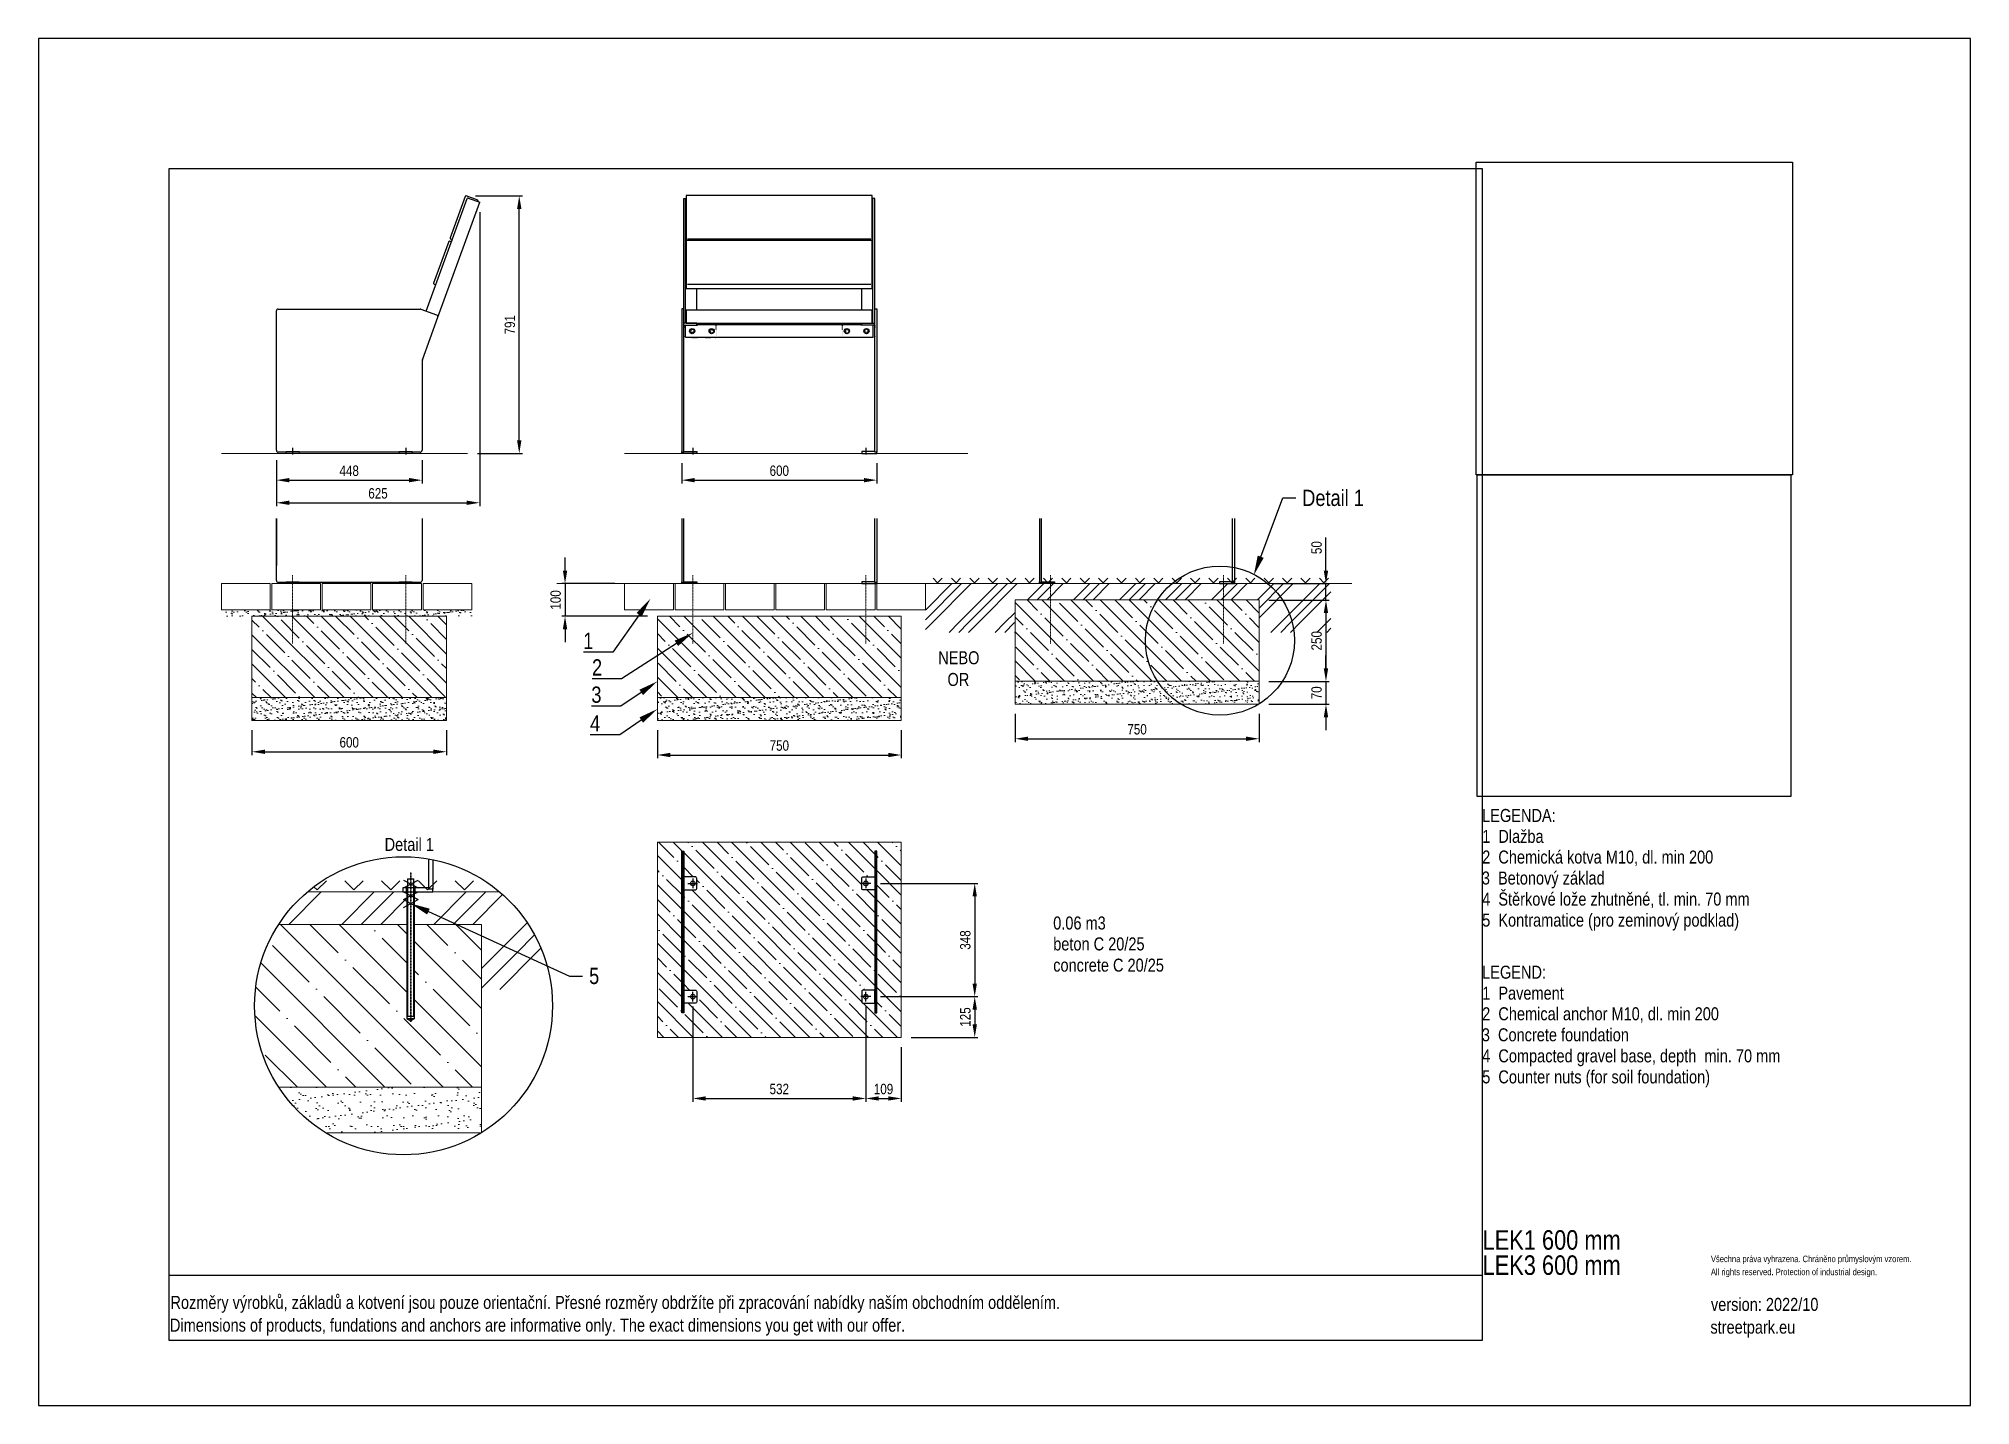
# Model space of a CAD drawing. Header units: millimetres. Extents: x 5064 to 11004, y 3085 to 7285.
import ezdxf
from ezdxf import colors
from ezdxf.entities.mleader import LeaderData, LeaderLine
from ezdxf.lldxf.tags import DXFTag
from ezdxf.math import Vec2, Vec3

# ---------------------------------------------------------------- set-up
doc = ezdxf.new("R2010")
doc.units = ezdxf.units.MM
doc.header["$LTSCALE"] = 0.3
doc.header["$XCLIPFRAME"] = 2
doc.linetypes.add('ACAD_ISO07W100', pattern=[3.5, 0.5, -3])
doc.linetypes.add('DashDot', pattern=[15, 9, -3, 0, -3])
doc.layers.add('Nekreslit', color=6, linetype='Continuous', plot=False)
doc.layers.add('POSTAVY ATD', color=8, linetype='Continuous')
doc.layers.add('SRAFY', color=251, linetype='Continuous', lineweight=13)
doc.styles.add('SEACAD_Arial', font='arial.ttf', dxfattribs={"width": 0.8})
tags = doc.linetypes.add('CENTER2', pattern=[28.575, 19.05, -3.175, 3.175, -3.175]).pattern_tags.tags
tags[10:11] = [DXFTag(74, 4), DXFTag(75, 0), DXFTag(340, '0'), DXFTag(46, 0.0), DXFTag(50, 0.0), DXFTag(44, 0.0), DXFTag(45, 0.0)]
tags[8:9] = [DXFTag(74, 4), DXFTag(75, 0), DXFTag(340, '0'), DXFTag(46, 0.0), DXFTag(50, 0.0), DXFTag(44, 0.0), DXFTag(45, 0.0)]
tags[6:7] = [DXFTag(74, 4), DXFTag(75, 0), DXFTag(340, '0'), DXFTag(46, 0.0), DXFTag(50, 0.0), DXFTag(44, 0.0), DXFTag(45, 0.0)]
tags[4:5] = [DXFTag(74, 4), DXFTag(75, 0), DXFTag(340, '0'), DXFTag(46, 0.0), DXFTag(50, 0.0), DXFTag(44, 0.0), DXFTag(45, 0.0)]
tags = doc.linetypes.add('HIDDEN2', pattern=[4.7625, 3.175, -1.5875]).pattern_tags.tags
tags[6:7] = [DXFTag(74, 4), DXFTag(75, 0), DXFTag(340, '0'), DXFTag(46, 0.0), DXFTag(50, 0.0), DXFTag(44, 0.0), DXFTag(45, 0.0)]
tags[4:5] = [DXFTag(74, 4), DXFTag(75, 0), DXFTag(340, '0'), DXFTag(46, 0.0), DXFTag(50, 0.0), DXFTag(44, 0.0), DXFTag(45, 0.0)]
doc.dimstyles.new('ISO-25', dxfattribs={"dimtxt": 1.6, "dimasz": 2, "dimexe": 0.5, "dimexo": 1.5, "dimtad": 1, "dimdec": 0, "dimtxsty": 'SEACAD_Arial', "dimcen": 2, "dimadec": 0, "dimazin": 0, "dimtfac": 1, "dimtdec": 0, "dimtmove": 0, "dimatfit": 3, "dimfxl": 1, "dimarcsym": 0})
picture_1 = doc.add_image_def('image1.jpg', size_in_pixel=(1600, 1200))
picture_2 = doc.add_image_def('image2.jpg', size_in_pixel=(1600, 1200))

msp = doc.modelspace()

# ---------------------------------------------------------------- texts
at = {"style": 'SEACAD_Arial', "width": 0.8}
for s, height, p in [('LEGENDA:', 40, (9503.3, 4878.1)), ('1  Dlažba', 40, (9503.3, 4813.8)), ('2  Chemická kotva M10, dl. min 200', 40, (9503.3, 4750.3)), ('3  Betonový základ', 40, (9502.2, 4685.8)), ('4  Štěrkové lože zhutněné, tl. min. 70 mm', 40, (9503.3, 4621.1)), ('0.06 m3', 40, (8184.2, 4547.6)), ('5  Kontramatice (pro zeminový podklad)', 40, (9503.3, 4556.5)), ('beton C 20/25', 40, (8184.2, 4483.3)), ('concrete C 20/25', 40, (8184.2, 4418.1)), ('LEGEND:', 40, (9503.3, 4396.4)), ('1  Pavement', 40, (9503.3, 4332.1)), ('2  Chemical anchor M10, dl. min 200', 40, (9503.3, 4268.6)), ('3  Concrete foundation', 40, (9502.2, 4204)), ('4  Compacted gravel base, depth  min. 70 mm', 40, (9503.3, 4139.3)), ('5  Counter nuts (for soil foundation)', 40, (9503.3, 4074.7)), ('LEK1 600 mm ', 60, (9504.4, 3563.6)), ('LEK3 600 mm ', 60, (9504.4, 3486.2)), ('Všechna práva vyhrazena. Chráněno průmyslovým vzorem.', 20, (10206.7, 3525.3)), ('All rights reserved. Protection of industrial design.', 20, (10206.7, 3485.3)), ('Rozměry výrobků, základů a kotvení jsou pouze orientační. Přesné rozměry obdržíte při zpracování nabídky naším obchodním oddělením.', 39.9982, (5469.8, 3381.6)), ('version: 2022/10', 40, (10206.7, 3375.5)), ('Dimensions of products, fundations and anchors are informative only. The exact dimensions you get with our offer.', 39.9982, (5468.2, 3311.7)), ('streetpark.eu', 40, (10205.1, 3305.6))]:
    msp.add_text(s, height=height, dxfattribs=at).set_placement(p)
at = {"char_height": 40, "attachment_point": 1, "style": 'SEACAD_Arial'}
for s, width, insert in [('\\pi10.15757;NEBO\\P\\pi38.63233;OR', 141.592, (7820.5, 5402.7)), ('Detail 1', 226.121, (6128.3, 4829.1))]:
    msp.add_mtext_dynamic_manual_height_columns(s, width=width, gutter_width=200, heights=[0], dxfattribs=dict(at, insert=insert))

# ---------------------------------------------------------------- blocks, each defined once
blk = doc.blocks.new('*D134')
at = {"color": 0, "lineweight": -2, "transparency": 16777216}
for p, q in [((5720.4, 5160.1), (5720.4, 5083.8)), ((6318.5, 5160.1), (6318.5, 5083.8)), ((5760.4, 5093.8), (6278.5, 5093.8))]:
    blk.add_line(p, q, dxfattribs=at)
at = {"color": 0, "transparency": 16777216}
for points in [[(5760.4, 5100.5), (5760.4, 5087.1), (5720.4, 5093.8)], [(6278.5, 5100.5), (6278.5, 5087.1), (6318.5, 5093.8)]]:
    blk.add_solid(points, dxfattribs=at)
at = {"layer": 'Defpoints', "color": 0, "transparency": 16777216}
for p in [(5720.4, 5190.1), (6318.5, 5190.1), (6318.5, 5093.8)]:
    blk.add_point(p, dxfattribs=at)
at = {"color": 0, "transparency": 16777216, "insert": (6019.5, 5122.6), "char_height": 32, "attachment_point": 5, "style": 'SEACAD_Arial'}
blk.add_mtext('600', dxfattribs=at)
blk = doc.blocks.new('*D135')
at = {"color": 0, "lineweight": -2, "transparency": 16777216}
for p, q in [((5795.4, 5990.4), (5795.4, 5918.5)), ((6243.4, 5990.4), (6243.4, 5918.5)), ((5835.4, 5928.5), (6203.4, 5928.5))]:
    blk.add_line(p, q, dxfattribs=at)
at = {"color": 0, "transparency": 16777216}
for points in [[(5835.4, 5935.2), (5835.4, 5921.8), (5795.4, 5928.5)], [(6203.4, 5935.2), (6203.4, 5921.8), (6243.4, 5928.5)]]:
    blk.add_solid(points, dxfattribs=at)
at = {"layer": 'Defpoints', "color": 0, "transparency": 16777216}
for p in [(5795.4, 6020.4), (6243.4, 6020.4), (6243.4, 5928.5)]:
    blk.add_point(p, dxfattribs=at)
at = {"color": 0, "transparency": 16777216, "insert": (6019.4, 5957.3), "char_height": 32, "attachment_point": 5, "style": 'SEACAD_Arial'}
blk.add_mtext('448', dxfattribs=at)
blk = doc.blocks.new('*D136')
at = {"color": 0, "lineweight": -2, "transparency": 16777216}
for p, q in [((6420.6, 6752.3), (6420.6, 5849)), ((5795.4, 5990.4), (5795.4, 5849)), ((5835.4, 5859), (6380.6, 5859))]:
    blk.add_line(p, q, dxfattribs=at)
at = {"color": 0, "transparency": 16777216}
for points in [[(5835.4, 5865.6), (5835.4, 5852.3), (5795.4, 5859)], [(6380.6, 5865.6), (6380.6, 5852.3), (6420.6, 5859)]]:
    blk.add_solid(points, dxfattribs=at)
at = {"layer": 'Defpoints', "color": 0, "transparency": 16777216}
for p in [(6420.6, 6782.3), (5795.4, 6020.4), (6420.6, 5859)]:
    blk.add_point(p, dxfattribs=at)
at = {"color": 0, "transparency": 16777216, "insert": (6108, 5887.8), "char_height": 32, "attachment_point": 5, "style": 'SEACAD_Arial'}
blk.add_mtext('625', dxfattribs=at)
blk = doc.blocks.new('*D137')
at = {"color": 0, "lineweight": -2, "transparency": 16777216}
for p, q in [((6408.1, 6801.9), (6552.3, 6801.9)), ((6542.3, 6050.4), (6542.3, 6761.9)), ((6413.5, 6010.4), (6552.3, 6010.4))]:
    blk.add_line(p, q, dxfattribs=at)
at = {"color": 0, "transparency": 16777216}
for points in [[(6535.6, 6761.9), (6549, 6761.9), (6542.3, 6801.9)], [(6535.6, 6050.4), (6549, 6050.4), (6542.3, 6010.4)]]:
    blk.add_solid(points, dxfattribs=at)
at = {"layer": 'Defpoints', "color": 0, "transparency": 16777216}
for p in [(6378.1, 6801.9), (6542.3, 6801.9), (6383.5, 6010.4)]:
    blk.add_point(p, dxfattribs=at)
at = {"color": 0, "transparency": 16777216, "insert": (6513.5, 6406.2), "char_height": 32, "attachment_point": 5, "rotation": 90, "style": 'SEACAD_Arial'}
blk.add_mtext('791', dxfattribs=at)
blk = doc.blocks.new('*D138')
at = {"color": 0, "lineweight": -2, "transparency": 16777216}
for p, q in [((8847, 5560), (9032.9, 5560)), ((9022.9, 5520), (9022.9, 5350.1)), ((8846.9, 5310.1), (9032.9, 5310.1))]:
    blk.add_line(p, q, dxfattribs=at)
at = {"color": 0, "transparency": 16777216}
for points in [[(9016.2, 5520), (9029.6, 5520), (9022.9, 5560)], [(9016.2, 5350.1), (9029.6, 5350.1), (9022.9, 5310.1)]]:
    blk.add_solid(points, dxfattribs=at)
at = {"layer": 'Defpoints', "color": 0, "transparency": 16777216}
for p in [(8817, 5560), (8816.9, 5310.1), (9022.9, 5310.1)]:
    blk.add_point(p, dxfattribs=at)
at = {"color": 0, "transparency": 16777216, "insert": (8994.1, 5435), "char_height": 32, "attachment_point": 5, "rotation": 90, "style": 'SEACAD_Arial'}
blk.add_mtext('250', dxfattribs=at)
blk = doc.blocks.new('*D139')
at = {"color": 0, "lineweight": -2, "transparency": 16777216}
for p, q in [((9022.9, 5350.1), (9022.9, 5390.1)), ((8846.9, 5310.1), (9032.9, 5310.1)), ((9022.9, 5310.1), (9022.9, 5240)), ((8846.9, 5240), (9032.9, 5240)), ((9022.9, 5200), (9022.9, 5160))]:
    blk.add_line(p, q, dxfattribs=at)
at = {"color": 0, "transparency": 16777216}
for points in [[(9016.2, 5350.1), (9029.6, 5350.1), (9022.9, 5310.1)], [(9016.2, 5200), (9029.6, 5200), (9022.9, 5240)]]:
    blk.add_solid(points, dxfattribs=at)
at = {"layer": 'Defpoints', "color": 0, "transparency": 16777216}
for p in [(8816.9, 5310.1), (8816.9, 5240), (9022.9, 5240)]:
    blk.add_point(p, dxfattribs=at)
at = {"color": 0, "transparency": 16777216, "insert": (8994.1, 5275), "char_height": 32, "attachment_point": 5, "rotation": 90, "style": 'SEACAD_Arial'}
blk.add_mtext('70', dxfattribs=at)
blk = doc.blocks.new('*D140')
at = {"color": 0, "lineweight": -2, "transparency": 16777216}
for p, q in [((6967, 5160.1), (6967, 5073.8)), ((7717, 5160.1), (7717, 5073.8)), ((7007, 5083.8), (7677, 5083.8))]:
    blk.add_line(p, q, dxfattribs=at)
at = {"color": 0, "transparency": 16777216}
for points in [[(7007, 5090.5), (7007, 5077.1), (6967, 5083.8)], [(7677, 5090.5), (7677, 5077.1), (7717, 5083.8)]]:
    blk.add_solid(points, dxfattribs=at)
at = {"layer": 'Defpoints', "color": 0, "transparency": 16777216}
for p in [(6967, 5190.1), (7717, 5190.1), (7717, 5083.8)]:
    blk.add_point(p, dxfattribs=at)
at = {"color": 0, "transparency": 16777216, "insert": (7342, 5112.7), "char_height": 32, "attachment_point": 5, "style": 'SEACAD_Arial'}
blk.add_mtext('750', dxfattribs=at)
blk = doc.blocks.new('*D141')
at = {"color": 0, "lineweight": -2, "transparency": 16777216}
for p, q in [((9022.9, 5650.4), (9022.9, 5752)), ((8861.4, 5610.4), (9032.9, 5610.4)), ((9022.9, 5560), (9022.9, 5610.4)), ((8847, 5560), (9032.9, 5560)), ((9022.9, 5520), (9022.9, 5480))]:
    blk.add_line(p, q, dxfattribs=at)
at = {"color": 0, "transparency": 16777216}
for points in [[(9016.2, 5650.4), (9029.6, 5650.4), (9022.9, 5610.4)], [(9016.2, 5520), (9029.6, 5520), (9022.9, 5560)]]:
    blk.add_solid(points, dxfattribs=at)
at = {"layer": 'Defpoints', "color": 0, "transparency": 16777216}
for p in [(8831.4, 5610.4), (9022.9, 5610.4), (8817, 5560)]:
    blk.add_point(p, dxfattribs=at)
at = {"color": 0, "transparency": 16777216, "insert": (8994.1, 5721.2), "char_height": 32, "attachment_point": 5, "rotation": 90, "style": 'SEACAD_Arial'}
blk.add_mtext('50', dxfattribs=at)
blk = doc.blocks.new('*D142')
at = {"color": 0, "lineweight": -2, "transparency": 16777216}
for p, q in [((7041.9, 5980.4), (7041.9, 5918.5)), ((7641.9, 5980.4), (7641.9, 5918.5)), ((7081.9, 5928.5), (7601.9, 5928.5))]:
    blk.add_line(p, q, dxfattribs=at)
at = {"color": 0, "transparency": 16777216}
for points in [[(7081.9, 5935.2), (7081.9, 5921.8), (7041.9, 5928.5)], [(7601.9, 5935.2), (7601.9, 5921.8), (7641.9, 5928.5)]]:
    blk.add_solid(points, dxfattribs=at)
at = {"layer": 'Defpoints', "color": 0, "transparency": 16777216}
for p in [(7041.9, 6010.4), (7641.9, 6010.4), (7641.9, 5928.5)]:
    blk.add_point(p, dxfattribs=at)
at = {"color": 0, "transparency": 16777216, "insert": (7341.9, 5957.3), "char_height": 32, "attachment_point": 5, "style": 'SEACAD_Arial'}
blk.add_mtext('600', dxfattribs=at)
blk = doc.blocks.new('*D143')
at = {"color": 0, "lineweight": -2, "transparency": 16777216}
for p, q in [((7075.9, 4311.3), (7075.9, 4018.4)), ((7607.9, 4311.3), (7607.9, 4018.4)), ((7115.9, 4028.4), (7567.9, 4028.4))]:
    blk.add_line(p, q, dxfattribs=at)
at = {"color": 0, "transparency": 16777216}
for points in [[(7115.9, 4035), (7115.9, 4021.7), (7075.9, 4028.4)], [(7567.9, 4035), (7567.9, 4021.7), (7607.9, 4028.4)]]:
    blk.add_solid(points, dxfattribs=at)
at = {"layer": 'Defpoints', "color": 0, "transparency": 16777216}
for p in [(7075.9, 4341.3), (7607.9, 4341.3), (7607.9, 4028.4)]:
    blk.add_point(p, dxfattribs=at)
at = {"color": 0, "transparency": 16777216, "insert": (7341.9, 4057.2), "char_height": 32, "attachment_point": 5, "style": 'SEACAD_Arial'}
blk.add_mtext('532', dxfattribs=at)
blk = doc.blocks.new('*D144')
at = {"color": 0, "lineweight": -2, "transparency": 16777216}
for p, q in [((7652.9, 4689.3), (7952.9, 4689.3)), ((7942.9, 4649.3), (7942.9, 4381.3)), ((7652.9, 4341.3), (7952.9, 4341.3))]:
    blk.add_line(p, q, dxfattribs=at)
at = {"color": 0, "transparency": 16777216}
for points in [[(7936.2, 4649.3), (7949.6, 4649.3), (7942.9, 4689.3)], [(7936.2, 4381.3), (7949.6, 4381.3), (7942.9, 4341.3)]]:
    blk.add_solid(points, dxfattribs=at)
at = {"layer": 'Defpoints', "color": 0, "transparency": 16777216}
for p in [(7622.9, 4689.3), (7622.9, 4341.3), (7942.9, 4341.3)]:
    blk.add_point(p, dxfattribs=at)
at = {"color": 0, "transparency": 16777216, "insert": (7914, 4515.3), "char_height": 32, "attachment_point": 5, "rotation": 90, "style": 'SEACAD_Arial'}
blk.add_mtext('348', dxfattribs=at)
blk = doc.blocks.new('*D146')
at = {"color": 0, "lineweight": -2, "transparency": 16777216}
for p, q in [((6683.1, 5650.4), (6683.1, 5690.4)), ((6836.4, 5610.4), (6673.1, 5610.4)), ((6683.1, 5610.4), (6683.1, 5510.4)), ((6937, 5510.4), (6673.1, 5510.4)), ((6683.1, 5470.4), (6683.1, 5430.4))]:
    blk.add_line(p, q, dxfattribs=at)
at = {"color": 0, "transparency": 16777216}
for points in [[(6676.4, 5650.4), (6689.8, 5650.4), (6683.1, 5610.4)], [(6676.4, 5470.4), (6689.8, 5470.4), (6683.1, 5510.4)]]:
    blk.add_solid(points, dxfattribs=at)
at = {"layer": 'Defpoints', "color": 0, "transparency": 16777216}
for p in [(6866.4, 5610.4), (6683.1, 5510.4), (6967, 5510.4)]:
    blk.add_point(p, dxfattribs=at)
at = {"color": 0, "transparency": 16777216, "insert": (6654.3, 5560.4), "char_height": 32, "attachment_point": 5, "rotation": 90, "style": 'SEACAD_Arial'}
blk.add_mtext('100', dxfattribs=at)
blk = doc.blocks.new('*D147')
at = {"color": 0, "lineweight": -2, "transparency": 16777216}
for p, q in [((8067, 5210.1), (8067, 5123.8)), ((8817, 5210.1), (8817, 5123.8)), ((8107, 5133.8), (8777, 5133.8))]:
    blk.add_line(p, q, dxfattribs=at)
at = {"color": 0, "transparency": 16777216}
for points in [[(8107, 5140.5), (8107, 5127.1), (8067, 5133.8)], [(8777, 5140.5), (8777, 5127.1), (8817, 5133.8)]]:
    blk.add_solid(points, dxfattribs=at)
at = {"layer": 'Defpoints', "color": 0, "transparency": 16777216}
for p in [(8067, 5240.1), (8817, 5240.1), (8817, 5133.8)]:
    blk.add_point(p, dxfattribs=at)
at = {"color": 0, "transparency": 16777216, "insert": (8442, 5162.7), "char_height": 32, "attachment_point": 5, "style": 'SEACAD_Arial'}
blk.add_mtext('750', dxfattribs=at)
blk = doc.blocks.new('*D148')
at = {"color": 0, "lineweight": -2, "transparency": 16777216}
for p, q in [((7652.9, 4341.3), (7952.9, 4341.3)), ((7942.9, 4301.3), (7942.9, 4255.9)), ((7747, 4215.9), (7952.9, 4215.9))]:
    blk.add_line(p, q, dxfattribs=at)
at = {"color": 0, "transparency": 16777216}
for points in [[(7936.2, 4301.3), (7949.6, 4301.3), (7942.9, 4341.3)], [(7936.2, 4255.9), (7949.6, 4255.9), (7942.9, 4215.9)]]:
    blk.add_solid(points, dxfattribs=at)
at = {"layer": 'Defpoints', "color": 0, "transparency": 16777216}
for p in [(7622.9, 4341.3), (7717, 4215.9), (7942.9, 4215.9)]:
    blk.add_point(p, dxfattribs=at)
at = {"color": 0, "transparency": 16777216, "insert": (7914.1, 4278.6), "char_height": 32, "attachment_point": 5, "rotation": 90, "style": 'SEACAD_Arial'}
blk.add_mtext('125', dxfattribs=at)
blk = doc.blocks.new('*D149')
at = {"color": 0, "lineweight": -2, "transparency": 16777216}
for p, q in [((7607.9, 4311.3), (7607.9, 4018.4)), ((7717, 4185.9), (7717, 4018.4)), ((7647.9, 4028.4), (7677, 4028.4))]:
    blk.add_line(p, q, dxfattribs=at)
at = {"color": 0, "transparency": 16777216}
for points in [[(7647.9, 4035), (7647.9, 4021.7), (7607.9, 4028.4)], [(7677, 4035), (7677, 4021.7), (7717, 4028.4)]]:
    blk.add_solid(points, dxfattribs=at)
at = {"layer": 'Defpoints', "color": 0, "transparency": 16777216}
for p in [(7607.9, 4341.3), (7717, 4215.9), (7717, 4028.4)]:
    blk.add_point(p, dxfattribs=at)
at = {"color": 0, "transparency": 16777216, "insert": (7662.4, 4057.2), "char_height": 32, "attachment_point": 5, "style": 'SEACAD_Arial'}
blk.add_mtext('109', dxfattribs=at)

# ---------------------------------------------------------------- dimensions: what is measured, and where the dimension line sits
for base, p1, p2, picture, middle in [((6420.6, 5859), (5795.4, 6020.4), (6420.6, 6782.3), '*D136', (6108, 5887.8)), ((6243.4, 5928.5), (5795.4, 6020.4), (6243.4, 6020.4), '*D135', (6019.4, 5957.3)), ((7641.9, 5928.5), (7041.9, 6010.4), (7641.9, 6010.4), '*D142', (7341.9, 5957.3)), ((7607.9, 4028.4), (7075.9, 4341.3), (7607.9, 4341.3), '*D143', (7341.9, 4057.2)), ((7717, 4028.4), (7607.9, 4341.3), (7717, 4215.9), '*D149', (7662.4, 4057.2))]:
    dim = msp.add_linear_dim(base=base, p1=p1, p2=p2, dimstyle='ISO-25')
    dim.commit()
    dim.dimension.update_dxf_attribs({"geometry": picture, "text_midpoint": middle})
for base, p1, p2, override, picture, middle in [((6542.3058, 6801.9261), (6383.5321, 6010.4477), (6378.0845, 6801.9261), {"dimrnd": 1}, '*D137', (6513.4675, 6406.1869)), ((9022.9, 5310.1), (8817, 5560), (8816.9, 5310.1), {"dimscale": 0}, '*D138', (8994.1, 5435)), ((9022.9, 5240), (8816.9, 5310.1), (8816.9, 5240), {"dimscale": 0, "dimtmove": 1}, '*D139', (8994.1, 5275))]:
    dim = msp.add_linear_dim(base=base, p1=p1, p2=p2, angle=90, dimstyle='ISO-25', override=override)
    dim.commit()
    dim.dimension.update_dxf_attribs({"geometry": picture, "text_midpoint": middle})
for base, p1, p2, picture, middle in [((9022.9, 5610.4), (8817, 5560), (8831.4, 5610.4), '*D141', (8994.1, 5721.2)), ((7942.9, 4341.3), (7622.9, 4689.3), (7622.9, 4341.3), '*D144', (7914, 4515.3)), ((7942.9, 4215.9), (7622.9, 4341.3), (7717, 4215.9), '*D148', (7914.1, 4278.6))]:
    dim = msp.add_linear_dim(base=base, p1=p1, p2=p2, angle=90, dimstyle='ISO-25')
    dim.commit()
    dim.dimension.update_dxf_attribs({"geometry": picture, "text_midpoint": middle})
dim = msp.add_linear_dim(base=(6683.1, 5510.4), p1=(6866.4, 5610.4), p2=(6967, 5510.4), angle=90, dimstyle='ISO-25')
dim.commit()
dim.dimension.update_dxf_attribs({"geometry": '*D146', "text_midpoint": (6683.1, 5560.4), "dimtype": 160})
for base, p1, p2, override, picture, middle in [((8817, 5133.8), (8067, 5240.1), (8817, 5240.1), {"dimscale": 0, "dimtix": 0, "dimtofl": 1, "dimtmove": 0, "dimatfit": 3}, '*D147', (8442, 5162.7)), ((6318.5, 5093.8), (5720.4, 5190.1), (6318.5, 5190.1), {"dimscale": 0, "dimrnd": 10, "dimtix": 0, "dimtofl": 1, "dimtmove": 0, "dimatfit": 3}, '*D134', (6019.5, 5122.6)), ((7717, 5083.8), (6967, 5190.1), (7717, 5190.1), {"dimscale": 0, "dimtix": 0, "dimtofl": 1, "dimtmove": 0, "dimatfit": 3}, '*D140', (7342, 5112.7))]:
    dim = msp.add_linear_dim(base=base, p1=p1, p2=p2, dimstyle='ISO-25', override=override)
    dim.commit()
    dim.dimension.update_dxf_attribs({"geometry": picture, "text_midpoint": middle})

# ---------------------------------------------------------------- hatches: boundary and pattern name
at = {"layer": 'SRAFY', "transparency": 33554636}
h = msp.add_hatch(dxfattribs=at)
h.set_pattern_fill('TERACO', color=256, scale=20)
h.set_pattern_definition([(45, (-204.013, 295.79), (-28.28427, 28.28427), [20, -20]), (135, (-147.444, 295.79), (-28.28427, -28.28427), [20, -20])])
h.paths.add_polyline_path([(7790.9, 5610.4), (7790.9, 5633.5), (9037.5, 5633.5), (9037.5, 5610.5)])
h = msp.add_hatch(dxfattribs=at)
h.set_pattern_fill('GOST_GROUND', color=256, scale=10)
h.set_pattern_definition([(45, (5064.41, 3085.28), (141.4214, 0), [200]), (45, (5094.41, 3085.28), (141.4214, 0), [200]), (45, (5124.41, 3085.28), (141.4214, 0), [200])])
h.paths.add_polyline_path([(8067, 5560.4), (8175.9, 5560.4), (8175.9, 5610.4), (7791.4, 5610.4), (7791.4, 5460.4), (8067, 5460.4)])
h.paths.add_polyline_path([(8707.9, 5610.4), (8175.9, 5610.4), (8175.9, 5560.4), (8707.9, 5560.4)])
h.paths.add_polyline_path([(9038.2, 5610.4), (8707.9, 5610.4), (8707.9, 5560.4), (8817, 5560.4), (8817, 5460.4), (9038.2, 5460.4)])
at = {"layer": 'SRAFY'}
h = msp.add_hatch(dxfattribs=at)
h.set_pattern_fill('AR-SAND', color=256, scale=0.5)
h.set_pattern_definition([(37.5, (-909.013, 295.79), (-0.800016, 24.47066), [0, -19.304, 0, -21.59, 0, -20.6375]), (7.5, (-909.013, 295.79), (22.47616, 35.84126), [0, -10.414, 0, -17.399, 0, -6.6675]), (327.5, (-924.634, 295.79), (39.54962, 0.07186), [0, -6.35, 0, -22.86, 0, -29.845]), (317.5, (-924.634, 295.79), (38.17782, 11.14647), [0, -3.175, 0, -14.986, 0, -17.145])])
h.paths.add_polyline_path([(5626.4, 5530.4), (5626.4, 5510.5), (5657, 5510.4), (5776.9, 5510.3), (5776.9, 5530.4)])
h.paths.add_polyline_path([(6396.3, 5510.1), (6396.3, 5530.4), (5776.9, 5530.4), (5776.9, 5510.3), (5906.9, 5510.1)])
at = {"layer": 'SRAFY', "transparency": 33554636}
h = msp.add_hatch(dxfattribs=at)
h.set_pattern_fill('ANSI35', color=256, scale=10, angle=90)
h.set_pattern_definition([(135, (1445.99, 50), (-44.9013, -44.9013), []), (135, (1445.99, 94.9), (-44.9013, -44.9013), [79.375, -15.875, 0, -15.875])])
h.paths.add_polyline_path([(8067, 5560.4), (8067, 5310.1), (8817, 5310.5), (8816.9, 5560.4)])
h = msp.add_hatch(dxfattribs=at)
h.set_pattern_fill('ANSI35', color=256, scale=10, angle=90)
h.set_pattern_definition([(135, (4496.396, 3085.28), (-44.9013, -44.9013), []), (135, (4496.396, 3130.184), (-44.9013, -44.9013), [79.375, -15.875, 0, -15.875])])
h.paths.add_polyline_path([(6318.5, 5510.1), (5720.4, 5510.4), (5720.4, 5260.1), (5768.4, 5260.1, 2.414211), (5768.4, 5260.1, 0.414214), (5768.4, 5260.1), (6318.5, 5260.1), (6318.5, 5260.1)])
h.paths.add_polyline_path([(5768.4, 5260.1, 1), (5768.4, 5260.1, 1)], flags=17)
h = msp.add_hatch(dxfattribs=at)
h.set_pattern_fill('ANSI35', color=256, scale=10, angle=90)
h.set_pattern_definition([(135, (345.99, 0), (-44.9013, -44.9013), []), (135, (345.99, 44.9), (-44.9013, -44.9013), [79.375, -15.875, 0, -15.875])])
h.paths.add_polyline_path([(6967, 5510.4), (6967, 5260.1), (7717, 5260.5), (7716.9, 5510.4)])
h = msp.add_hatch(dxfattribs=at)
h.set_pattern_fill('AR-SAND', color=256, scale=0.5)
h.set_pattern_definition([(37.5, (1445.987, 50), (-0.800016, 24.47066), [0, -19.304, 0, -21.59, 0, -20.6375]), (7.5, (1445.987, 50), (22.47616, 35.84126), [0, -10.414, 0, -17.399, 0, -6.6675]), (327.5, (1430.366, 50), (39.54962, 0.07186), [0, -6.35, 0, -22.86, 0, -29.845]), (317.5, (1430.366, 50), (38.17782, 11.14647), [0, -3.175, 0, -14.986, 0, -17.145])])
h.paths.add_polyline_path([(8817, 5240.1), (8817, 5310.1), (8067, 5310.1), (8067, 5240.1)])
h = msp.add_hatch(dxfattribs=at)
h.set_pattern_fill('AR-SAND', color=256, scale=0.5)
h.set_pattern_definition([(37.5, (330.987, 0), (-0.800016, 24.47066), [0, -19.304, 0, -21.59, 0, -20.6375]), (7.5, (330.987, 0), (22.47616, 35.84126), [0, -10.414, 0, -17.399, 0, -6.6675]), (327.5, (315.366, 0), (39.54962, 0.07186), [0, -6.35, 0, -22.86, 0, -29.845]), (317.5, (315.366, 0), (38.17782, 11.14647), [0, -3.175, 0, -14.986, 0, -17.145])])
h.paths.add_polyline_path([(6318.5, 5190.1), (6318.5, 5260.1), (5720.4, 5260.1), (5720.4, 5190.1)])
h = msp.add_hatch(dxfattribs=at)
h.set_pattern_fill('AR-SAND', color=256, scale=0.5)
h.set_pattern_definition([(37.5, (345.987, 0), (-0.800016, 24.47066), [0, -19.304, 0, -21.59, 0, -20.6375]), (7.5, (345.987, 0), (22.47616, 35.84126), [0, -10.414, 0, -17.399, 0, -6.6675]), (327.5, (330.366, 0), (39.54962, 0.07186), [0, -6.35, 0, -22.86, 0, -29.845]), (317.5, (330.366, 0), (38.17782, 11.14647), [0, -3.175, 0, -14.986, 0, -17.145])])
h.paths.add_polyline_path([(7717, 5190.1), (7717, 5260.1), (6967, 5260.1), (6967, 5190.1)])
h = msp.add_hatch(dxfattribs=at)
h.set_pattern_fill('ANSI35', color=256, scale=10, angle=90)
h.set_pattern_definition([(135, (5064.41, 3085.28), (-44.9013, -44.9013), []), (135, (5064.41, 3130.184), (-44.9013, -44.9013), [79.375, -15.875, 0, -15.875])])
h.paths.add_polyline_path([(7717, 4815.9), (6967, 4815.9), (6967, 4215.9), (7717, 4215.9)])
h.paths.add_polyline_path([(7047.9, 4361.3), (7083.9, 4361.3, -0.414214), (7087.9, 4357.3), (7087.9, 4325.3, -0.414214), (7083.9, 4321.3), (7047.9, 4321.3), (7047.9, 4291.3), (7041.9, 4291.3), (7041.9, 4739.3), (7041.9, 4788.3), (7047.9, 4788.3), (7047.9, 4739.3), (7047.9, 4709.3), (7083.9, 4709.3, -0.414214), (7087.9, 4705.3), (7087.9, 4673.3, -0.414214), (7083.9, 4669.3), (7047.9, 4669.3)], flags=16)
h.paths.add_polyline_path([(7082.9, 4341.3, -1), (7068.9, 4341.3, -1)], flags=0)
h.paths.add_polyline_path([(7082.9, 4689.3, -1), (7068.9, 4689.3, -1)], flags=0)
h.paths.add_polyline_path([(7595.9, 4357.3, -0.414214), (7599.9, 4361.3), (7635.9, 4361.3), (7635.9, 4669.3), (7599.9, 4669.3, -0.414214), (7595.9, 4673.3), (7595.9, 4705.3, -0.414214), (7599.9, 4709.3), (7635.9, 4709.3), (7635.9, 4739.3), (7635.9, 4788.3), (7641.9, 4788.3), (7641.9, 4739.3), (7641.9, 4291.3), (7635.9, 4291.3), (7635.9, 4321.3), (7599.9, 4321.3, -0.414214), (7595.9, 4325.3)], flags=16)
h.paths.add_polyline_path([(7600.9, 4341.3, -1), (7614.9, 4341.3, -1)], flags=0)
h.paths.add_polyline_path([(7600.9, 4689.3, -1), (7614.9, 4689.3, -1)], flags=0)
h.paths.add_polyline_path([(6998.7, 4225.6), (6998.7, 4281.4), (6932.8, 4281.4), (6932.8, 4225.6)], flags=9)
at = {"layer": 'SRAFY'}
h = msp.add_hatch(dxfattribs=at)
h.set_pattern_fill('ANSI31', color=256, scale=0.9)
h.set_pattern_definition([(45, (330.9874, 0), (-2.0205576, 2.0205576), [])])
h.paths.add_polyline_path([(7047.9, 4788.3), (7041.9, 4788.3), (7041.9, 4291.3), (7047.9, 4291.3)])
h = msp.add_hatch(dxfattribs=at)
h.set_pattern_fill('ANSI31', color=256)
h.set_pattern_definition([(45, (-869.0126, 0), (-2.245064, 2.245064), [])])
h.paths.add_polyline_path([(7641.9, 4788.3), (7635.9, 4788.3), (7635.9, 4739.3), (7641.9, 4739.3)])
h.paths.add_polyline_path([(7641.9, 4739.3), (7635.9, 4739.3), (7635.9, 4291.3), (7641.9, 4291.3)])
at = {"layer": 'SRAFY', "transparency": 33554636}
h = msp.add_hatch(dxfattribs=at)
h.set_pattern_fill('TERACO', color=256, scale=40)
h.set_pattern_definition([(45, (-11615.35, -5965.92), (-56.56854, 56.56854), [40, -40]), (135, (-11502.21, -5965.92), (-56.56854, -56.56854), [40, -40])])
edge = h.paths.add_edge_path()
edge.add_arc((6186.5, 4313.3), 458, 49.85723, 59.87781)
edge.add_line((6416.4, 4709.5), (5956.7, 4709.5))
edge.add_arc((6186.5, 4313.3), 458, 120.12219, 130.14369)
edge.add_line((5891.2, 4663.4), (6481.8, 4663.4))
h = msp.add_hatch(dxfattribs=at)
h.set_pattern_fill('GOST_GROUND', color=256, scale=20)
h.set_pattern_definition([(45, (7039.05, 5605.94), (282.843, 0), [400]), (45, (7099.05, 5605.94), (282.843, 0), [400]), (45, (7159.05, 5605.94), (282.843, 0), [400])])
edge = h.paths.add_edge_path()
edge.add_line((6220.5, 4663.4), (6220.5, 4563.4))
edge.add_line((6220.5, 4563.4), (6426.6, 4563.4))
edge.add_line((6426.6, 4563.4), (6426.6, 4363.4))
edge.add_line((6426.6, 4363.4), (6641.8, 4363.4))
edge.add_arc((6186.5, 4313.3), 458, 6.28146, 49.85395)
edge.add_line((6481.8, 4663.4), (6220.5, 4663.4))
edge = h.paths.add_edge_path()
edge.add_line((6196.5, 4563.4), (6196.5, 4663.4))
edge.add_line((6196.5, 4663.4), (5891.2, 4663.4))
edge.add_arc((6186.5, 4313.3), 458, 130.14605, 146.90197)
edge.add_line((5802.8, 4563.4), (6196.5, 4563.4))
h = msp.add_hatch(dxfattribs=at)
h.set_pattern_fill('ANSI35', color=256, scale=20, angle=90)
h.set_pattern_definition([(135, (-8315.35, -6457.5), (-89.8026, -89.8026), []), (135, (-8315.35, -6367.7), (-89.8026, -89.8026), [158.75, -31.75, 0, -31.75])])
edge = h.paths.add_edge_path()
edge.add_line((6196.5, 4274.1), (6196.5, 4563.4))
edge.add_line((6196.5, 4563.4), (5802.8, 4563.4))
edge.add_arc((6186.5, 4313.3), 458, 146.90284, 213.10515)
edge.add_line((5802.8, 4063.1), (6426.6, 4063.4))
edge.add_line((6426.6, 4063.4), (6426.5, 4563.4))
edge.add_line((6426.5, 4563.4), (6220.5, 4563.4))
edge.add_line((6220.5, 4563.4), (6220.5, 4274.1))
edge.add_line((6220.5, 4274.1), (6208.5, 4267.2))
edge.add_line((6208.5, 4267.2), (6196.5, 4274.1))
h = msp.add_hatch(dxfattribs=at)
h.set_pattern_fill('AR-SAND', color=256)
h.set_pattern_definition([(37.5, (-8315.35, -6457.5), (-1.60003, 48.94132), [0, -38.608, 0, -43.18, 0, -41.275]), (7.5, (-8315.35, -6457.5), (44.95233, 71.6825), [0, -20.828, 0, -34.798, 0, -13.335]), (327.5, (-8346.593, -6457.5), (79.09924, 0.14372), [0, -12.7, 0, -45.72, 0, -59.69]), (317.5, (-8346.59, -6457.5), (76.35565, 22.29293), [0, -6.35, 0, -29.972, 0, -34.29])])
edge = h.paths.add_edge_path()
edge.add_arc((6186.5, 4313.3), 458, 213.16483, 238.5052)
edge.add_line((5947.2, 3922.7), (6426.6, 3922.7))
edge.add_line((6426.6, 3922.7), (6426.6, 4062.7))
edge.add_line((6426.6, 4062.7), (5803.1, 4062.7))

# ---------------------------------------------------------------- linework, layer by layer
for p, q in [((6256.4, 6448), (6382.4, 6794.1)), ((6292, 6429), (6420.6, 6782.3)), ((6384.9, 6795.3), (6420.6, 6782.3)), ((7047.9, 6793.9), (7053.9, 6793.9)), ((7047.9, 6410.5), (7047.9, 6793.9)), ((7053.9, 6410.5), (7053.9, 6793.9)), ((7053.9, 6784.4), (7055.9, 6784.4)), ((7629.9, 6784.4), (7627.9, 6784.4)), ((7629.9, 6410.5), (7629.9, 6793.9)), ((7635.9, 6793.9), (7629.9, 6793.9)), ((7635.9, 6410.5), (7635.9, 6793.9)), ((6334.5, 6662.6), (6335.8, 6666.3)), ((7059.9, 6670.6), (7623.9, 6670.6)), ((7059.9, 6530.6), (7623.9, 6530.6)), ((7087.9, 6450.5), (7087.9, 6516.9)), ((7595.9, 6450.5), (7595.9, 6517.1)), ((5795.4, 6020.4), (5795.4, 6448.4)), ((5801.4, 6454.4), (6237.6, 6454.4)), ((6239.6, 6454.1), (6288.3, 6436.4)), ((6244.5, 6298.5), (6292, 6429)), ((7087.9, 6404.5), (7090.9, 6404.5)), ((7090.9, 6404.5), (7090.9, 6406.5)), ((7592.9, 6404.5), (7592.9, 6406.5)), ((7595.9, 6404.5), (7592.9, 6404.5)), ((6243.4, 6292), (6243.4, 6020.4)), ((5825.4, 6014.4), (5801.4, 6014.4)), ((6173.4, 6014.4), (5865.4, 6014.4)), ((6237.4, 6014.4), (6213.4, 6014.4)), ((5795.4, 5620.4), (5795.4, 5810.4)), ((6243.4, 5810.4), (6243.4, 5620.4)), ((5825.4, 5614.4), (5801.4, 5614.4)), ((6173.4, 5614.4), (5865.4, 5614.4)), ((6237.4, 5614.4), (6213.4, 5614.4)), ((6186, 4699.7), (6231, 4675.7)), ((6186, 4675.7), (6231, 4699.7)), ((6200.1, 4703.4), (6216.9, 4703.4)), ((6186, 4663.4), (6231, 4639.4)), ((6186, 4639.4), (6231, 4663.4)), ((6186, 4639.4), (6231, 4615.4)), ((6186, 4615.4), (6231, 4639.4)), ((6196.5, 4274.1), (6208.5, 4267.2)), ((6220.5, 4274.1), (6208.5, 4267.2))]:
    msp.add_line(p, q)
at = {"color": 0, "linetype": 'DashDot', "ltscale": 0.1}
for p, q in [((5845.4, 6027.4), (5845.4, 6007.4)), ((6193.4, 6027.4), (6193.4, 6007.4)), ((7075.9, 6027.4), (7075.9, 6007.4)), ((7607.9, 6027.4), (7607.9, 6007.4))]:
    msp.add_line(p, q, dxfattribs=at)
at = {"color": 7, "linetype": 'Continuous'}
for p, q in [((5795.4, 5810.4), (5795.4, 5666.4)), ((6198.5, 4701.8), (6198.5, 4281.7)), ((6218.5, 4281.7), (6218.5, 4701.8))]:
    msp.add_line(p, q, dxfattribs=at)
at = {"linetype": 'DashDot', "lineweight": 9}
for p, q in [((5845.4, 5636.4), (5845.4, 5425.8)), ((6193.4, 5636.4), (6193.4, 5425.8)), ((7075.9, 5636.5), (7075.9, 5425.8)), ((7607.9, 5636.5), (7607.9, 5425.8)), ((8175.9, 5636.5), (8175.9, 5425.8)), ((8707.9, 5636.5), (8707.9, 5425.8))]:
    msp.add_line(p, q, dxfattribs=at)
at = {"color": 7, "linetype": 'HIDDEN2'}
for p, q in [((6200.1, 4703.4), (6198.5, 4701.8)), ((6218.5, 4701.8), (6198.5, 4701.8)), ((6218.5, 4701.8), (6216.9, 4703.4)), ((6196.5, 4663.4), (6196.5, 4465.1)), ((6198.5, 4665.4), (6198.5, 4665.4)), ((6218.5, 4665.4), (6218.5, 4665.4)), ((6220.5, 4465.1), (6220.5, 4663.4)), ((6196.5, 4465.1), (6196.5, 4274.1)), ((6220.5, 4274.1), (6220.5, 4465.1)), ((6198.5, 4281.7), (6218.5, 4281.7)), ((6198.5, 4281.7), (6200.1, 4280.1)), ((6208.5, 4280.1), (6200.1, 4280.1)), ((6216.9, 4280.1), (6208.5, 4280.1)), ((6216.9, 4280.1), (6218.5, 4281.7)), ((6196.5, 4274.1), (6220.5, 4274.1))]:
    msp.add_line(p, q, dxfattribs=at)
at = {"lineweight": 15}
for p, q in [((6200.1, 4703.4), (6200.1, 4280.1)), ((6216.9, 4280.1), (6216.9, 4703.4))]:
    msp.add_line(p, q, dxfattribs=at)
at = {"color": 7, "linetype": 'DashDot', "lineweight": 30}
msp.add_line((6208.5, 4263.4), (6208.5, 4723.4), dxfattribs=at)
at = {"linetype": 'CENTER2', "ltscale": 0.1}
for p, q in [((7075.9, 4704.3), (7075.9, 4674.3)), ((7607.9, 4704.3), (7607.9, 4674.3)), ((7060.9, 4689.3), (7090.9, 4689.3)), ((7622.9, 4689.3), (7592.9, 4689.3)), ((7060.9, 4341.3), (7090.9, 4341.3)), ((7075.9, 4326.3), (7075.9, 4356.3)), ((7622.9, 4341.3), (7592.9, 4341.3)), ((7607.9, 4326.3), (7607.9, 4356.3))]:
    msp.add_line(p, q, dxfattribs=at)
at = {"color": 7, "linetype": 'HIDDEN2', "ltscale": 0.1}
for p, q in [((6194.5, 4675.4), (6194.5, 4665.4)), ((6222.5, 4665.4), (6222.5, 4675.4))]:
    msp.add_line(p, q, dxfattribs=at)
for points in [[(6415, 6784.4), (6415.7, 6786.2, 0.414214), (6414.5, 6788.8), (6378.8, 6801.8, 0.414214), (6376.2, 6800.6), (6329.7, 6672.8, 0.414214), (6330.9, 6670.2), (6336.5, 6668.2)], [(6333.8, 6660.7), (6328.1, 6662.7, 0.414214), (6325.6, 6661.5), (6279.1, 6533.7, 0.414214), (6280.3, 6531.2), (6285.9, 6529.1)], [(7629.9, 6404.5), (7629.9, 6368.5, -0.414214), (7627.9, 6366.5), (7055.9, 6366.5, -0.414214), (7053.9, 6368.5), (7053.9, 6404.5)]]:
    msp.add_lwpolyline(points, format="xyb")
for points in [[(7627.9, 6666), (7627.9, 6803), (7055.9, 6803), (7055.9, 6665)], [(7047.9, 6404.5), (7087.9, 6404.5), (7087.9, 6410.5), (7047.9, 6410.5)], [(7070.4, 6392.5), (7077.4, 6392.5), (7080.9, 6386.5), (7077.4, 6380.4), (7070.4, 6380.4), (7066.9, 6386.5), (7070.4, 6392.5)], [(7087.9, 6406.5), (7592.9, 6406.5)], [(7130.4, 6392.5), (7137.4, 6392.5), (7140.9, 6386.5), (7137.4, 6380.4), (7130.4, 6380.4), (7126.9, 6386.5), (7130.4, 6392.5)], [(7553.4, 6392.5), (7546.4, 6392.5), (7542.9, 6386.5), (7546.4, 6380.4), (7553.4, 6380.4), (7556.9, 6386.5), (7553.4, 6392.5)], [(7635.9, 6404.5), (7595.9, 6404.5), (7595.9, 6410.5), (7635.9, 6410.5)], [(7613.4, 6392.5), (7606.4, 6392.5), (7602.9, 6386.5), (7606.4, 6380.4), (7613.4, 6380.4), (7616.9, 6386.5), (7613.4, 6392.5)], [(7047.9, 6016.4), (7087.9, 6016.4), (7087.9, 6010.4), (7041.9, 6010.4), (7041.9, 6016.4), (7041.9, 6016.4)], [(7635.9, 6016.4), (7595.9, 6016.4), (7595.9, 6010.4), (7641.9, 6010.4), (7641.9, 6016.4), (7641.9, 6016.4)], [(7041.9, 5810.4), (7041.9, 5614.4), (7047.9, 5614.4), (7047.9, 5810.4)], [(7641.9, 5810.4), (7641.9, 5614.4), (7635.9, 5614.4), (7635.9, 5810.4)], [(8141.9, 5810.4), (8141.9, 5614.4), (8147.9, 5614.4), (8147.9, 5810.4)], [(8741.9, 5810.4), (8741.9, 5614.4), (8735.9, 5614.4), (8735.9, 5810.4)], [(7047.9, 5616.4), (7087.9, 5616.4), (7087.9, 5610.4), (7041.9, 5610.4), (7041.9, 5616.4), (7041.9, 5616.4)], [(7635.9, 5616.4), (7595.9, 5616.4), (7595.9, 5610.4), (7641.9, 5610.4), (7641.9, 5616.4), (7641.9, 5616.4)], [(8147.9, 5616.4), (8187.9, 5616.4), (8187.9, 5610.4), (8141.9, 5610.4), (8141.9, 5616.4), (8141.9, 5616.4)], [(8735.9, 5616.4), (8695.9, 5616.4), (8695.9, 5610.4), (8741.9, 5610.4), (8741.9, 5616.4), (8741.9, 5616.4)], [(6276.5, 4762.4), (6276.5, 4671.3), (6264.5, 4671.3), (6264.5, 4764.6)], [(6264.5, 4675.4), (6184.5, 4675.4), (6184.5, 4663.4), (6276.5, 4663.4), (6276.5, 4675.4), (6276.5, 4675.4)]]:
    msp.add_lwpolyline(points)
for points in [[(7055.9, 6517.1), (7627.9, 6517.1), (7627.9, 6665), (7055.9, 6665)], [(7041.9, 6014.4), (7047.9, 6014.4), (7047.9, 6454.5), (7041.9, 6454.5)], [(7055.9, 6410.5), (7627.9, 6410.5), (7627.9, 6450.5), (7055.9, 6450.5)], [(7641.9, 6014.4), (7635.9, 6014.4), (7635.9, 6454.5), (7641.9, 6454.5)], [(5865.4, 6010.4), (5825.4, 6010.4), (5825.4, 6016.4), (5865.4, 6016.4)], [(6213.4, 6010.4), (6173.4, 6010.4), (6173.4, 6016.4), (6213.4, 6016.4)], [(5865.4, 5610.4), (5825.4, 5610.4), (5825.4, 5616.4), (5865.4, 5616.4)], [(6213.4, 5610.4), (6173.4, 5610.4), (6173.4, 5616.4), (6213.4, 5616.4)], [(7047.9, 4739.3), (7041.9, 4739.3), (7041.9, 4788.3), (7047.9, 4788.3)], [(7635.9, 4739.3), (7641.9, 4739.3), (7641.9, 4788.3), (7635.9, 4788.3)], [(7047.9, 4291.3), (7041.9, 4291.3), (7041.9, 4739.3), (7047.9, 4739.3)], [(7635.9, 4291.3), (7641.9, 4291.3), (7641.9, 4739.3), (7635.9, 4739.3)]]:
    msp.add_lwpolyline(points, close=True)
at = {"linetype": 'ACAD_ISO07W100', "ltscale": 3}
for points in [[(7047.9, 6404.5), (7047.9, 6366.5), (7145.9, 6366.5, 0.414214), (7147.9, 6368.5), (7147.9, 6404.5, 0.414214), (7145.9, 6406.5), (7087.9, 6406.5)], [(7635.9, 6404.5), (7635.9, 6366.5), (7537.9, 6366.5, -0.414214), (7535.9, 6368.5), (7535.9, 6404.5, -0.414214), (7537.9, 6406.5), (7595.9, 6406.5)]]:
    msp.add_lwpolyline(points, format="xyb", dxfattribs=at)
for points in [[(7083.9, 4709.3), (7047.9, 4709.3), (7047.9, 4669.3), (7083.9, 4669.3, 0.414214), (7087.9, 4673.3), (7087.9, 4705.3, 0.414214)], [(7599.9, 4709.3), (7635.9, 4709.3), (7635.9, 4669.3), (7599.9, 4669.3, -0.414214), (7595.9, 4673.3), (7595.9, 4705.3, -0.414214)], [(7083.9, 4321.3), (7047.9, 4321.3), (7047.9, 4361.3), (7083.9, 4361.3, -0.414214), (7087.9, 4357.3), (7087.9, 4325.3, -0.414214)], [(7599.9, 4321.3), (7635.9, 4321.3), (7635.9, 4361.3), (7599.9, 4361.3, 0.414214), (7595.9, 4357.3), (7595.9, 4325.3, 0.414214)]]:
    msp.add_lwpolyline(points, format="xyb", close=True)
for centre, radius in [((7073.9, 6386.5), 8), ((7133.9, 6386.5), 8), ((7549.9, 6386.5), 8), ((7609.9, 6386.5), 8), ((8696.9, 5435.4), 229), ((6186.5, 4313.3), 458), ((7075.9, 4689.3), 7), ((7607.9, 4689.3), 7), ((7075.9, 4341.3), 7), ((7607.9, 4341.3), 7)]:
    msp.add_circle(centre, radius)
for centre in [(7073.9, 6386.5), (7133.9, 6386.5), (7549.9, 6386.5), (7609.9, 6386.5)]:
    msp.add_circle(centre, 4, dxfattribs=at)
at = {"color": 7, "linetype": 'Continuous'}
for centre in [(5860.4, 5610.4), (5768.4, 5260.1)]:
    msp.add_circle(centre, 0.01, dxfattribs=at)
for centre, radius, start, end in [((6384.2, 6793.4), 2, 70, 160), ((5801.4, 6448.4), 6, 90, 180), ((6237.6, 6448.4), 6, 70, 90), ((6286.3, 6430.7), 6, 340, 70), ((6262.4, 6292), 19, 160, 180), ((5801.4, 6020.4), 6, 180, 270), ((6237.4, 6020.4), 6, 270, 0), ((5801.4, 5620.4), 6, 180, 270), ((6237.4, 5620.4), 6, 270, 0)]:
    msp.add_arc(centre, radius, start, end)
at = {"layer": 'Nekreslit'}
msp.add_line((5464.4, 3485.3), (9504.4, 3485.3), dxfattribs=at)
for points in [[(5064.4, 3085.3), (11004.4, 3085.3), (11004.4, 7285.3), (5064.4, 7285.3)], [(5464.4, 3285.3), (9504.4, 3285.3), (9504.4, 6885.3), (5464.4, 6885.3)]]:
    msp.add_lwpolyline(points, close=True, dxfattribs=at)
at = {"layer": 'POSTAVY ATD', "lineweight": 9}
for p, q in [((5626.4, 6010.4), (6383.5, 6010.4)), ((6866.4, 6010.4), (7921.4, 6010.4)), ((5776.4, 5610.4), (5626.4, 5610.4)), ((5626.4, 5610.4), (5626.4, 5530.4)), ((5776.4, 5530.4), (5776.4, 5610.4)), ((5931.4, 5610.4), (5781.4, 5610.4)), ((5781.4, 5610.4), (5781.4, 5530.4)), ((5931.4, 5530.4), (5931.4, 5610.4)), ((6086.4, 5610.4), (5936.4, 5610.4)), ((5936.4, 5610.4), (5936.4, 5530.4)), ((6086.4, 5530.4), (6086.4, 5610.4)), ((6241.4, 5610.4), (6091.4, 5610.4)), ((6091.4, 5610.4), (6091.4, 5530.4)), ((6241.4, 5530.4), (6241.4, 5610.4)), ((6396.4, 5610.4), (6246.4, 5610.4)), ((6246.4, 5610.4), (6246.4, 5530.4)), ((6396.4, 5530.4), (6396.4, 5610.4)), ((6657.8, 5610.4), (9102.1, 5610.4)), ((7016.4, 5610.4), (6866.4, 5610.4)), ((6866.4, 5610.4), (6866.4, 5530.4)), ((7016.4, 5530.4), (7016.4, 5610.4)), ((7171.4, 5610.4), (7021.4, 5610.4)), ((7021.4, 5610.4), (7021.4, 5530.4)), ((7171.4, 5530.4), (7171.4, 5610.4)), ((7326.4, 5610.4), (7176.4, 5610.4)), ((7176.4, 5610.4), (7176.4, 5530.4)), ((7326.4, 5530.4), (7326.4, 5610.4)), ((7481.4, 5610.4), (7331.4, 5610.4)), ((7331.4, 5610.4), (7331.4, 5530.4)), ((7481.4, 5530.4), (7481.4, 5610.4)), ((7636.4, 5610.4), (7486.4, 5610.4)), ((7486.4, 5610.4), (7486.4, 5530.4)), ((7636.4, 5530.4), (7636.4, 5610.4)), ((7791.4, 5610.4), (7641.4, 5610.4)), ((7641.4, 5610.4), (7641.4, 5530.4)), ((7791.4, 5530.4), (7791.4, 5610.4)), ((5626.4, 5530.4), (5776.4, 5530.4)), ((5781.4, 5530.4), (5931.4, 5530.4)), ((5936.4, 5530.4), (6086.4, 5530.4)), ((6091.4, 5530.4), (6241.4, 5530.4)), ((6246.4, 5530.4), (6396.4, 5530.4)), ((6866.4, 5530.4), (7016.4, 5530.4)), ((7021.4, 5530.4), (7171.4, 5530.4)), ((7176.4, 5530.4), (7326.4, 5530.4)), ((7331.4, 5530.4), (7481.4, 5530.4)), ((7486.4, 5530.4), (7636.4, 5530.4)), ((7641.4, 5530.4), (7791.4, 5530.4)), ((5891.2, 4663.4), (6481.8, 4663.4))]:
    msp.add_line(p, q, dxfattribs=at)
for points in [[(8067, 5310.4), (8817, 5310.4), (8817, 5560.4), (8067, 5560.4)], [(5720.4, 5260.1), (6318.5, 5260.1), (6318.5, 5510.1), (5720.4, 5510.4)], [(6967, 5260.4), (7717, 5260.4), (7717, 5510.4), (6967, 5510.4)], [(8067, 5240.1), (8817, 5240.1), (8817, 5310.4), (8067, 5310.4)], [(6967, 5190.1), (7717, 5190.1), (7717, 5260.4), (6967, 5260.4)], [(6967, 4815.9), (7717, 4815.9), (7717, 4215.9), (6967, 4215.9)]]:
    msp.add_lwpolyline(points, close=True, dxfattribs=at)
for points in [[(5802.7, 4063.4), (6426.6, 4063.4), (6426.6, 4563.4), (6220.5, 4563.4)], [(6196.5, 4563.4), (5802.8, 4563.4)], [(5947.2, 3922.7), (6426.6, 3922.7), (6426.6, 4063.4), (5802.7, 4063.4)]]:
    msp.add_lwpolyline(points, dxfattribs=at)
at = {"layer": 'SRAFY'}
for p, q in [((5720.4, 5260.1), (5720.4, 5190.1)), ((6318.5, 5260.1), (6318.5, 5190.1)), ((5720.4, 5190.1), (6318.5, 5190.1))]:
    msp.add_line(p, q, dxfattribs=at)

msp.set_redraw_order([(e.dxf.handle, doc.entitydb.next_handle()) for e in msp.query("TEXT MTEXT ATTDEF DIMENSION ARC_DIMENSION")])  # texts and dimensions are drawn at this point

# ---------------------------------------------------------------- pictures from other files: only their frames are drawn
at = {"color": 7, "true_color": 0xffffff}
image = msp.add_image(picture_1, insert=(9484.5, 5945), size_in_units=(1281.3, 961), dxfattribs=at)
image.set_boundary_path([(-0.5, -0.5), (1213.89, 1199.5)])
image = msp.add_image(picture_2, insert=(9487.4, 4956.6), size_in_units=(1317.9, 988.5), dxfattribs=at)
image.set_boundary_path([(-0.5, -0.5), (1170.83, 1199.5)])

# ---------------------------------------------------------------- leaders
ml = msp.add_multileader_mtext('Standard')
ml.set_content('Detail 1', color=256, style='SEACAD_Arial')
ml.set_leader_properties(lineweight=-3)
ml.build(insert=Vec2(0, 0))
ml.multileader.update_dxf_attribs({"text_right_attachment_type": 6, "dogleg_length": 2, "arrow_head_size": 60, "scale": 20})
ctx = ml.context
ctx.base_point, ctx.scale, ctx.char_height, ctx.arrow_head_size, ctx.landing_gap_size, ctx.plane_origin = Vec3(8930, 5873.7), 20, 50, 60, 20, Vec3(10369.5, 5637.1)
ctx.right_attachment = 6
notes = []
notes.append((ctx, [(0, (1, 1, 0), (8890, 5873.7), (1, 0), 40, [(0, [(8801.2, 5637)], 0, [])])]))
ctx.mtext.insert, ctx.mtext.flow_direction = Vec3(8950, 5899.1), 5
ml = msp.add_multileader_mtext('Standard')
ml.set_content('1', color=256, style='SEACAD_Arial')
ml.set_leader_properties()
ml.build(insert=Vec2(0, 0))
ml.multileader.update_dxf_attribs({"text_right_attachment_type": 6, "dogleg_length": 2, "arrow_head_size": 60, "scale": 20})
ctx = ml.context
ctx.base_point, ctx.scale, ctx.char_height, ctx.arrow_head_size, ctx.landing_gap_size, ctx.plane_origin = Vec3(6735.5, 5434.6), 20, 50, 60, 20, Vec3(7151.4, 5610.4)
ctx.right_attachment, ctx.text_align_type = 6, 2
notes.append((ctx, [(1, (1, 1, 0), (6830.2, 5399.6), (-1, 0), 40, [(0, [(6945.5, 5564.1)], 0, [])])]))
ctx.mtext.insert, ctx.mtext.alignment, ctx.mtext.flow_direction = Vec3(6770.2, 5459.6), 3, 5
ml = msp.add_multileader_mtext('Standard')
ml.set_content('2', color=256, style='SEACAD_Arial')
ml.set_leader_properties()
ml.build(insert=Vec2(0, 0))
ml.multileader.update_dxf_attribs({"text_right_attachment_type": 6, "dogleg_length": 2, "arrow_head_size": 60, "scale": 20})
ctx = ml.context
ctx.base_point, ctx.scale, ctx.char_height, ctx.arrow_head_size, ctx.landing_gap_size, ctx.plane_origin = Vec3(6750.7, 5353.1), 20, 50, 60, 20, Vec3(7086.9, 5425.8)
ctx.right_attachment, ctx.text_align_type = 6, 2
notes.append((ctx, [(1, (1, 1, 0), (6857.1, 5318.1), (-1, 0), 40, [(0, [(7075.9, 5459.6)], 0, [])])]))
ctx.mtext.insert, ctx.mtext.alignment, ctx.mtext.flow_direction = Vec3(6797.1, 5378.1), 3, 5
ml = msp.add_multileader_mtext('Standard')
ml.set_content('3', color=256, style='SEACAD_Arial')
ml.set_leader_properties()
ml.build(insert=Vec2(0, 0))
ml.multileader.update_dxf_attribs({"text_right_attachment_type": 6, "dogleg_length": 2, "arrow_head_size": 60, "scale": 20})
ctx = ml.context
ctx.base_point, ctx.scale, ctx.char_height, ctx.arrow_head_size, ctx.landing_gap_size, ctx.plane_origin = Vec3(6748.9, 5268.9), 20, 50, 60, 20, Vec3(7085.9, 5213)
ctx.right_attachment, ctx.text_align_type = 6, 2
notes.append((ctx, [(1, (1, 1, 0), (6855.1, 5234.3), (-1, 0), 40, [(0, [(6967, 5310.1)], 0, [])])]))
ctx.mtext.insert, ctx.mtext.alignment, ctx.mtext.flow_direction = Vec3(6795.1, 5294.3), 3, 5
ml = msp.add_multileader_mtext('Standard')
ml.set_content('4', color=256, style='SEACAD_Arial')
ml.set_leader_properties()
ml.build(insert=Vec2(0, 0))
ml.multileader.update_dxf_attribs({"text_right_attachment_type": 6, "dogleg_length": 2, "arrow_head_size": 60, "scale": 20})
ctx = ml.context
ctx.base_point, ctx.scale, ctx.char_height, ctx.arrow_head_size, ctx.landing_gap_size, ctx.plane_origin = Vec3(6743.5, 5181.1), 20, 50, 60, 20, Vec3(7006.8, 5266.2)
ctx.right_attachment, ctx.text_align_type = 6, 2
notes.append((ctx, [(1, (1, 1, 0), (6851.1, 5146.1), (-1, 0), 40, [(0, [(6967, 5225.1)], 0, [])])]))
ctx.mtext.insert, ctx.mtext.alignment, ctx.mtext.flow_direction = Vec3(6791.1, 5206.1), 3, 5
ml = msp.add_multileader_mtext('Standard')
ml.set_content('5', color=256, style='SEACAD_Arial')
ml.set_leader_properties()
ml.build(insert=Vec2(0, 0))
ml.multileader.update_dxf_attribs({"text_right_attachment_type": 6, "dogleg_length": 2, "arrow_head_size": 60, "scale": 20})
ctx = ml.context
ctx.base_point, ctx.scale, ctx.char_height, ctx.arrow_head_size, ctx.landing_gap_size, ctx.plane_origin = Vec3(6737.2, 4404.6), 20, 50, 60, 20, Vec3(6070.7, 4542.4)
ctx.right_attachment = 6
notes.append((ctx, [(0, (1, 1, 0), (6697.2, 4404.6), (1, 0), 40, [(0, [(6208.5, 4627.4)], 0, [])])]))
ctx.mtext.insert, ctx.mtext.flow_direction = Vec3(6757.2, 4430), 5
for ctx, leaders in notes:
    for number, flags, end, landing, length, lines in leaders:
        leader = LeaderData()
        leader.index, (leader.has_last_leader_line, leader.has_dogleg_vector, leader.attachment_direction) = number, flags
        leader.last_leader_point, leader.dogleg_vector, leader.dogleg_length = Vec3(end), Vec3(landing), length
        for number, points, colour, breaks in lines:
            line = LeaderLine()
            line.index, line.vertices, line.color, line.breaks = number, Vec3.list(points), colors.encode_raw_color(colour), breaks
            leader.lines.append(line)
        ctx.leaders.append(leader)

doc.saveas('drawing.dxf')
